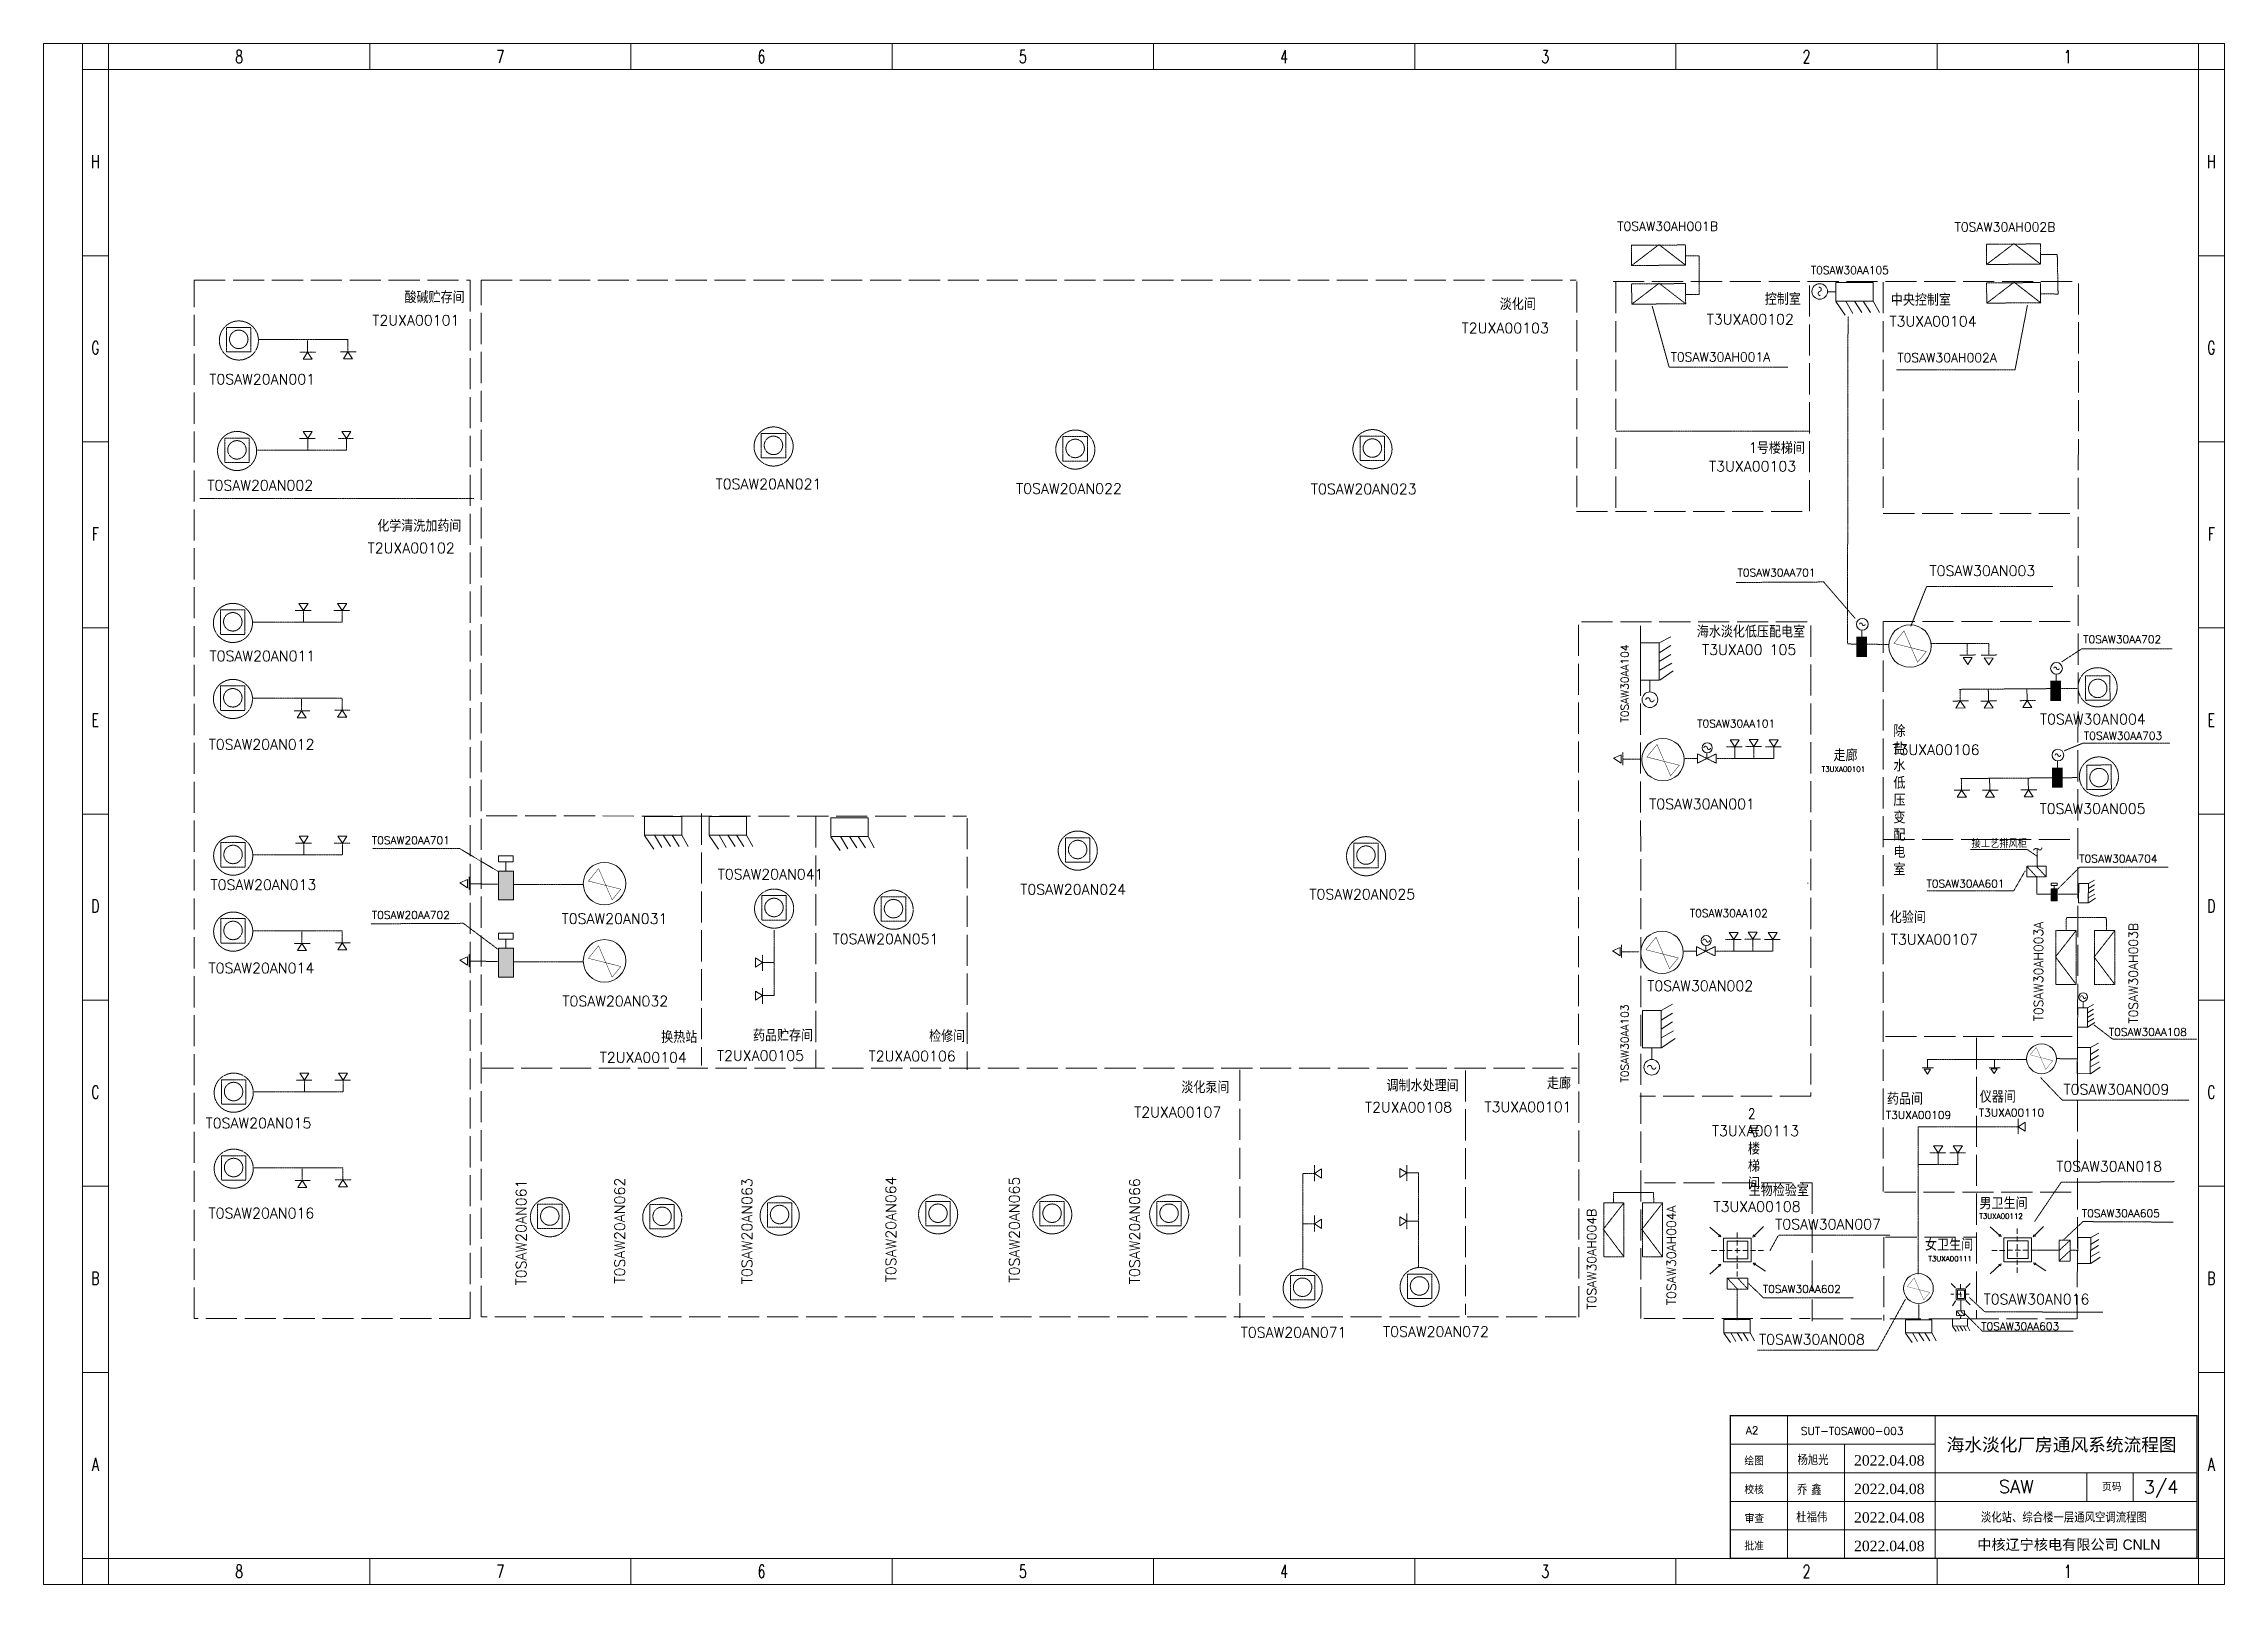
# Model space of a CAD drawing. Header units: millimetres. Extents: x 183980 to 562651, y 222331 to 282504.
# Drawn here: x 386994 to 471094, y 223104 to 282504 of the extents above; entities that cross this region are included whole.
import ezdxf
from ezdxf.enums import TextEntityAlignment as Align

# ---------------------------------------------------------------- set-up
doc = ezdxf.new("R2010")
doc.units = ezdxf.units.MM
for name, pattern in [('ACAD_ISO02W100', [15, 12, -3]), ('AM_ISO08W050x2', [9, 6, -0.75, 1.5, -0.75]), ('破線', [3, 2, -1])]:
    doc.linetypes.add(name, pattern=pattern)
doc.layers.get('0').update_dxf_attribs({"lineweight": 5})
doc.styles.add('-华文新魏', font='STXINWEI.TTF', dxfattribs={"width": 1.5})
doc.styles.add('HZ', font='romanc.shx', dxfattribs={"width": 0.75, "bigfont": 'hzfs.shx'})
doc.styles.add('ROMAND', font='romand')
doc.styles.add('RT', font='times.ttf', dxfattribs={"width": 1.5})
doc.styles.get("Standard").update_dxf_attribs({"font": 'txt8.shx', "bigfont": 'hztxt.shx'})
doc.styles.add('中西文等高字体', font='HZTXT_E.shx', dxfattribs={"width": 0.7, "bigfont": 'HZTXT.shx'})
doc.styles.add('设备编码ROMAND', font='romand.shx', dxfattribs={"width": 0.85, "height": 400})
pattern_1 = [(0, (0, 0), (0, 6.985), [5.08, -1.905]), (90, (0, 0), (-6.985, 4e-16), [5.08, -1.905])]

msp = doc.modelspace()

# ---------------------------------------------------------------- texts
at = {"style": 'HZ', "width": 0.7}
for s, p in [('8', (394531, 281754, 840)), ('7', (404606, 281754, 840)), ('6', (414681, 281754, 840)), ('5', (424756, 281754, 840)), ('4', (434831, 281754, 840)), ('3', (444906, 281754, 840)), ('2', (454981, 281754, 840)), ('1', (465056, 281754, 840)), ('H', (388990, 277705, 840)), ('H', (470590, 277705, 840)), ('G', (388990, 270530, 840)), ('G', (470590, 270530, 840)), ('F', (388990, 263355, 840)), ('F', (470590, 263355, 840)), ('E', (388990, 256180, 840)), ('E', (470590, 256180, 840)), ('D', (388990, 249005, 840)), ('D', (470590, 249005, 840)), ('C', (388990, 241830, 840)), ('C', (470590, 241830, 840)), ('B', (388990, 234655, 840)), ('B', (470590, 234655, 840)), ('A', (388990, 227480, 840)), ('A', (470590, 227480, 840)), ('8', (394531, 223354, 840)), ('7', (404606, 223354, 840)), ('6', (414681, 223354, 840)), ('5', (424756, 223354, 840)), ('4', (434831, 223354, 840)), ('3', (444906, 223354, 840)), ('2', (454981, 223354, 840)), ('1', (465056, 223354, 840))]:
    msp.add_text(s, height=500, dxfattribs=at).set_placement(p, align=Align.CENTER)
at = {"lineweight": 5, "style": 'ROMAND'}
msp.add_text('A2', height=300, dxfattribs=at).set_placement((452883, 229040), align=Align.MIDDLE)
at = {"lineweight": 5}
for s, height, style, p in [('海水淡化厂房通风系统流程图', 500, '-华文新魏', (460384, 228239)), ('绘图', 300, '中西文等高字体', (452584, 227697, 840)), ('校核', 300, '中西文等高字体', (452584, 226587, 840)), ('页码', 300, '中西文等高字体', (466374, 226697, 840)), ('审查', 300, '中西文等高字体', (452594, 225477, 840)), ('淡化站、综合楼一层通风空调流程图', 400, '中西文等高字体', (461704, 225487, 840)), ('批准', 300, '中西文等高字体', (452584, 224417, 840)), ('中核辽宁核电有限公司 CNLN', 400, '-华文新魏', (461564, 224437, 840))]:
    msp.add_text(s, height=height, dxfattribs=dict(at, style=style)).set_placement(p)
at = {"color": 0, "lineweight": 5}
for s, style, p in [('杨旭光', '中西文等高字体', (454632, 227704, 840)), ('2022.04.08', 'RT', (456812, 227684, 840)), ('乔 鑫', '中西文等高字体', (454612, 226554, 840)), ('2022.04.08', 'RT', (456812, 226584, 840)), ('杜福伟', '中西文等高字体', (454582, 225494, 840)), ('2022.04.08', 'RT', (456812, 225484, 840)), ('2022.04.08', 'RT', (456812, 224384, 840))]:
    msp.add_text(s, height=400, dxfattribs=dict(at, style=style)).set_placement(p)
at = {"lineweight": 5}
msp.add_text('3/4', height=500, dxfattribs=at).set_placement((468650, 226820), align=Align.MIDDLE)
at = {"linetype": '破線', "lineweight": 5, "attachment_point": 1}
for s, insert, char_height in [('T0SAW30AH001B', (447680, 275640), 350), ('T0SAW30AH002B', (460690, 275610), 350), ('T0SAW30AH001A', (449740, 270600), 350), ('T0SAW30AH002A', (458480, 270570), 350), ('T0SAW20AN001', (393381, 269766), 400), ('T0SAW20AN002', (393311, 265676), 400), ('T0SAW20AN021', (412910, 265727), 400), ('T0SAW20AN022', (424494, 265549), 400), ('T0SAW20AN023', (435864, 265535), 400), ('T0SAW30AN003', (459720, 262380), 400), ('T0SAW20AN011', (393391, 259096), 400), ('T0SAW30AN004', (463980, 256660), 400), ('T0SAW20AN012', (393361, 255686), 400), ('T0SAW30AA101', (450760, 256440), 300), ('T0SAW30AN001', (448910, 253390), 400), ('T0SAW30AN005', (463970, 253210), 400), ('T0SAW20AA701', (399650, 251940), 300), ('T0SAW20AN041', (412991, 250683), 400), ('T0SAW20AN013', (393431, 250276), 400), ('T0SAW20AN024', (424659, 250097), 400), ('T0SAW20AN025', (435809, 249912), 400), ('T0SAW30AA601', (459610, 250270), 300), ('T0SAW20AA702', (399650, 249060), 300), ('T0SAW20AN031', (406970, 248970), 400), ('T0SAW30AA102', (450480, 249130), 300), ('T0SAW20AN051', (417421, 248187), 400), ('T0SAW20AN014', (393351, 247066), 400), ('T0SAW20AN032', (407000, 245790), 400), ('T0SAW30AN002', (448840, 246380), 400), ('T0SAW30AA108', (466640, 244550), 300), ('T0SAW30AN009', (464890, 242390), 400), ('T0SAW20AN015', (393241, 241086), 400), ('T0SAW30AN018', (464610, 239420), 400), ('T0SAW20AN016', (393351, 237616), 400), ('T0SAW30AN007', (453770, 237190), 400), ('T0SAW30AA605', (465600, 237560), 300), ('T0SAW30AA602', (453290, 234640), 300), ('T0SAW30AN016', (461810, 234300), 400), ('T0SAW20AN071', (433160, 233020), 400), ('T0SAW20AN072', (438650, 233050), 400), ('T0SAW30AA603', (461710, 233200), 300), ('T0SAW30AN008', (453150, 232750), 400)]:
    msp.add_mtext(s, dxfattribs=dict(at, insert=insert, char_height=char_height))
at = {"linetype": '破線', "lineweight": 0, "attachment_point": 1}
for s, insert, char_height in [('T0SAW30AA105', (455140, 273920), 300), ('T2UXA00101', (399670, 272040), 400), ('T2UXA00103', (441680, 271740), 400), ('T3UXA00102', (451130, 272080), 400), ('T3UXA00104', (458180, 272000), 400), ('T3UXA00103', (451220, 266410), 400), ('T2UXA00102', (399490, 263260), 400), ('T0SAW30AA701', (452320, 262260), 300), ('T3UXA00 105', (450950, 259340), 400), ('T0SAW30AA702', (465650, 259690), 300), ('T0SAW30AA703', (465680, 255970), 300), ('T3UXA00106', (458290, 255480), 400), ('T3UXA00101', (455560, 254630), 200), ('T0SAW30AA704', (465500, 251230), 300), ('T3UXA00107', (458230, 248170), 400), ('T2UXA00104', (408440, 243620), 400), ('T2UXA00105', (412960, 243690), 400), ('T2UXA00106', (418810, 243670), 400), ('T2UXA00107', (429050, 241510), 400), ('T2UXA00108', (437950, 241700), 400), ('T3UXA00101', (442560, 241710), 400), ('T3UXA00110', (461630, 241440), 300), ('T3UXA00113', (451330, 240790), 400), ('T3UXA00109', (458040, 241350), 300), ('T3UXA00108', (451390, 237870), 400), ('T3UXA00112', (461640, 237400), 200), ('T3UXA00111', (459680, 235760), 200)]:
    msp.add_mtext(s, dxfattribs=dict(at, insert=insert, char_height=char_height))
at = {"linetype": '破線', "lineweight": 5, "attachment_point": 1, "style": '设备编码ROMAND'}
for s, insert, char_height in [('{\\f宋体|b0|i0|c134|p2;酸碱贮存间}', (400910, 272940), 400), ('{\\f宋体|b0|i0|c134|p2;淡化间}', (443150, 272677), 400), ('{\\f宋体|b0|i0|c134|p2;控制室}', (453370, 272872), 400), ('{\\f宋体|b0|i0|c134|p2;中央控制室}', (458230, 272840), 400), ('1{\\f宋体|b0|i0|c134|p2;号楼梯间}', (452770, 267130), 400), ('{\\f宋体|b0|i0|c134|p2;化学清洗加药间}', (399860, 264130), 400), ('{\\f宋体|b0|i0|c134|p2;海水淡化低压配电室}', (450749, 260050), 400), ('{\\f宋体|b0|i0|c134|p2;走廊}', (456020, 255280), 400), ('{\\f宋体|b0|i0|c134|p2;接工艺排风柜}', (461340, 251830), 300), ('{\\f宋体|b0|i0|c134|p2;化验间}', (458190, 249040), 400), ('{\\f宋体|b0|i0|c134|p2;换热站}', (410810, 244420), 400), ('{\\f宋体|b0|i0|c134|p2;药品贮存间}', (414350, 244482), 400), ('{\\f宋体|b0|i0|c134|p2;检修间}', (421140, 244452), 400), ('{\\f宋体|b0|i0|c134|p2;淡化泵间}', (430870, 242482), 400), ('{\\f宋体|b0|i0|c134|p2;调制水处理间}', (438780, 242550), 400), ('{\\f宋体|b0|i0|c134|p2;走廊}', (444970, 242640), 400), ('{\\f宋体|b0|i0|c134|p2;药品间}', (458080, 242040), 400), ('{\\f宋体|b0|i0|c134|p2;仪器间}', (461660, 242120), 400), ('{\\f宋体|b0|i0|c134|p2;生物检验室}', (452750, 238510), 400), ('{\\f宋体|b0|i0|c134|p2;男卫生间}', (461650, 238010), 400), ('{\\f宋体|b0|i0|c134|p2;女卫生间}', (459550, 236410), 400)]:
    msp.add_mtext(s, dxfattribs=dict(at, insert=insert, char_height=char_height))
at = {"linetype": '破線', "lineweight": 5, "attachment_point": 1, "rotation": 90}
for s, insert, char_height in [('T0SAW30AA104', (447820, 256330), 300), ('T0SAW30AH003A', (463750, 244810), 350), ('T0SAW30AH003B', (467410, 244720), 350), ('T0SAW30AA103', (447820, 242450), 300), ('T0SAW20AN061', (405210, 234630), 400), ('T0SAW20AN062', (409010, 234700), 400), ('T0SAW20AN063', (413920, 234680), 400), ('T0SAW20AN064', (419470, 234750), 400), ('T0SAW20AN065', (424230, 234740), 400), ('T0SAW20AN066', (428870, 234680), 400), ('T0SAW30AH004B', (446520, 233700), 350), ('T0SAW30AH004A', (449590, 233870), 350)]:
    msp.add_mtext(s, dxfattribs=dict(at, insert=insert, char_height=char_height))
at = {"linetype": '破線', "lineweight": 5, "char_height": 400, "attachment_point": 1, "style": '设备编码ROMAND'}
for s, insert, width in [('{\\f宋体|b0|i0|c134|p2;除盐水低压变配电室}', (458330, 256220), 30), ('2{\\f宋体|b0|i0|c134|p2;号楼梯间}', (452720, 241450), 40)]:
    msp.add_mtext(s, dxfattribs=dict(at, insert=insert, width=width))
at = {"lineweight": 5, "insert": (454764, 229164, 840), "char_height": 300, "attachment_point": 1, "style": 'ROMAND'}
msp.add_mtext('SUT-T0SAW00-003', dxfattribs=at)
at = {"lineweight": 5, "insert": (462402, 227124, 840), "char_height": 500, "attachment_point": 1}
msp.add_mtext('SAW', dxfattribs=at)

# ---------------------------------------------------------------- hatches: boundary and pattern name
at = {"linetype": '破線', "lineweight": 5}
h = msp.add_hatch(dxfattribs=at)
h.set_pattern_fill('ANGLE', color=256, scale=0.7, style=0)
h.set_pattern_definition([(0, (173725.622, 84212.989), (0, 4.8895), [3.556, -1.3335]), (90, (173725.622, 84212.989), (-4.8895, 3e-16), [3.556, -1.3335])])
h.paths.add_polyline_path([(456897, 258863), (457309, 258863), (457309, 259637), (457086, 259637), (456897, 259637), (456897, 259283)])
h = msp.add_hatch(dxfattribs=at)
h.set_pattern_fill('ANGLE', color=256, scale=0.7, style=0)
h.set_pattern_definition([(0, (181215.4506, 82516), (0, 4.8895), [3.556, -1.3335]), (90, (181215.4506, 82516), (-4.8895, 3e-16), [3.556, -1.3335])])
h.paths.add_polyline_path([(464387, 257166), (464799, 257166), (464799, 257940), (464575, 257940), (464387, 257940), (464387, 257586)])
h = msp.add_hatch(dxfattribs=at)
h.set_pattern_fill('ANGLE', color=256, scale=0.7, style=0)
h.set_pattern_definition([(0, (181268.4506, 79170), (0, 4.8895), [3.556, -1.3335]), (90, (181268.4506, 79170), (-4.8895, 3e-16), [3.556, -1.3335])])
h.paths.add_polyline_path([(464440, 253820), (464852, 253820), (464852, 254594), (464628, 254594), (464440, 254594), (464440, 254240)])
h = msp.add_hatch(dxfattribs=at)
h.set_pattern_fill('ANGLE', color=256, style=0)
h.set_pattern_definition(pattern_1)
h.paths.add_polyline_path([(404531, 249500), (404531, 250606), (405119, 250606), (405119, 249500)])
h = msp.add_hatch(dxfattribs=at)
h.set_pattern_fill('ANGLE', color=256, style=0)
h.set_pattern_definition(pattern_1)
h.paths.add_polyline_path([(464418, 249916), (464418, 249462), (464642, 249462), (464642, 249916)])
h = msp.add_hatch(dxfattribs=at)
h.set_pattern_fill('ANGLE', color=256, style=0)
h.set_pattern_definition(pattern_1)
h.paths.add_polyline_path([(404531, 246520), (404531, 247626), (405119, 247626), (405119, 246520)])

# ---------------------------------------------------------------- linework, layer by layer
for p, q in [((386994, 282504, 840), (471094, 282504, 840)), ((386994, 223104, 840), (386994, 282504, 840)), ((388494, 223104, 840), (388494, 282504, 840)), ((389494, 281504, 840), (389494, 282504, 840)), ((399569, 282504, 840), (399569, 281504, 840)), ((409644, 282504, 840), (409644, 281504, 840)), ((419719, 282504, 840), (419719, 281504, 840)), ((429794, 282504, 840), (429794, 281504, 840)), ((439869, 282504, 840), (439869, 281504, 840)), ((449944, 282504, 840), (449944, 281504, 840)), ((460019, 282504, 840), (460019, 281504, 840)), ((470094, 281504, 840), (470094, 282504, 840)), ((471094, 282504, 840), (471094, 223104, 840)), ((389494, 281504, 840), (388494, 281504, 840)), ((389494, 281504, 840), (470094, 281504, 840)), ((389494, 224104, 840), (389494, 281504, 840)), ((470094, 281504, 840), (471094, 281504, 840)), ((470094, 281504, 840), (470094, 224104, 840)), ((388494, 274329, 840), (389494, 274329, 840)), ((470094, 274329, 840), (471094, 274329, 840)), ((388494, 267154, 840), (389494, 267154, 840)), ((470094, 267154, 840), (471094, 267154, 840)), ((388494, 259979, 840), (389494, 259979, 840)), ((470094, 259979, 840), (471094, 259979, 840)), ((388494, 252804, 840), (389494, 252804, 840)), ((470094, 252804, 840), (471094, 252804, 840)), ((388494, 245629, 840), (389494, 245629, 840)), ((470094, 245629, 840), (471094, 245629, 840)), ((388494, 238454, 840), (389494, 238454, 840)), ((470094, 238454, 840), (471094, 238454, 840)), ((388494, 231279, 840), (389494, 231279, 840)), ((388494, 231279, 840), (389494, 231279, 840)), ((470094, 231279, 840), (471094, 231279, 840)), ((389494, 224104, 840), (388494, 224104, 840)), ((389494, 224104, 840), (389494, 223104, 840)), ((470094, 224104, 840), (389494, 224104, 840)), ((399569, 224104, 840), (399569, 223104, 840)), ((409644, 224104, 840), (409644, 223104, 840)), ((419719, 224104, 840), (419719, 223104, 840)), ((429794, 224104, 840), (429794, 223104, 840)), ((439869, 224104, 840), (439869, 223104, 840)), ((449944, 224104, 840), (449944, 223104, 840)), ((449944, 224104, 840), (449944, 223104, 840)), ((460019, 224104, 840), (460019, 223104, 840)), ((470094, 224104, 840), (471094, 224104, 840)), ((470094, 224104, 840), (470094, 223104, 840)), ((471094, 223104, 840), (386994, 223104, 840))]:
    msp.add_line(p, q)
for p, q in [((449290, 274757), (448235, 273950)), ((450315, 273964), (449290, 274757)), ((449290, 274757), (449290, 274757)), ((450320, 274330), (450840, 274320)), ((450840, 274320), (450840, 272830)), ((462980, 274797), (461925, 273990)), ((464005, 274004), (462980, 274797)), ((462980, 274797), (462980, 274797)), ((464020, 274380), (464650, 274380)), ((464650, 274380), (464680, 272850)), ((449294, 273267), (448239, 272460)), ((450319, 272474), (449294, 273267)), ((449294, 273267), (449294, 273267)), ((450840, 272830), (450320, 272830)), ((462984, 273307), (461929, 272500)), ((464009, 272514), (462984, 273307)), ((462984, 273307), (462984, 273307)), ((464680, 272850), (464020, 272860)), ((449030, 272380), (449680, 270030)), ((456580, 271990), (456560, 259390)), ((463500, 272420), (463020, 269930)), ((395311, 271096), (398741, 271096)), ((397171, 271056), (397171, 270606)), ((398731, 271076), (398731, 270626)), ((397491, 270606), (396881, 270606)), ((399051, 270626), (398441, 270626)), ((449680, 270030), (454260, 270030)), ((463020, 269930), (458450, 269930)), ((447620, 267570), (455120, 267570)), ((395241, 266836), (398671, 266836)), ((396861, 267286), (397471, 267286)), ((397181, 266836), (397181, 267286)), ((398351, 267286), (398961, 267286)), ((398671, 266836), (398671, 267286)), ((393020, 264970), (403580, 264970)), ((455640, 261750), (452270, 261730)), ((456850, 260350), (455640, 261750)), ((459000, 260040), (459610, 261580)), ((459610, 261580), (464480, 261580)), ((395081, 260206), (398511, 260206)), ((396701, 260656), (397311, 260656)), ((397021, 260206), (397021, 260656)), ((398191, 260656), (398801, 260656)), ((398511, 260206), (398511, 260656)), ((456560, 259360), (458150, 259340)), ((459770, 259380), (462010, 259380)), ((461175, 259382), (461180, 258932)), ((462005, 259382), (462010, 258932)), ((464820, 258670), (465590, 259170)), ((465590, 259170), (469080, 259170)), ((461500, 258935), (460890, 258929)), ((462330, 258935), (461720, 258929)), ((465420, 257646), (460870, 257610)), ((460905, 257612), (460910, 257162)), ((461990, 257610), (461995, 257160)), ((463480, 257626), (463485, 257176)), ((395081, 257276), (398511, 257276)), ((397261, 256786), (396651, 256786)), ((396941, 257236), (396941, 256786)), ((398821, 256806), (398211, 256806)), ((398501, 257256), (398501, 256806)), ((461230, 257165), (460620, 257159)), ((462315, 257164), (461705, 257157)), ((463805, 257179), (463195, 257173)), ((448560, 254920), (447894, 254920)), ((447900, 255190), (447900, 254690)), ((450284, 254940), (450774, 254940)), ((450774, 255123), (450774, 254763)), ((451494, 255123), (450774, 254763)), ((451494, 254763), (450774, 255123)), ((451494, 255123), (451494, 254763)), ((451494, 254940), (453710, 254940)), ((451890, 255390), (452500, 255390)), ((452210, 254940), (452210, 255390)), ((452630, 255410), (453240, 255410)), ((452950, 254960), (452950, 255410)), ((453394, 255390), (454004, 255390)), ((453714, 254940), (453714, 255390)), ((464910, 255240), (465650, 255540)), ((465650, 255540), (468990, 255540)), ((465470, 254207), (460920, 254171)), ((460955, 254173), (460960, 253723)), ((462040, 254172), (462045, 253722)), ((463530, 254187), (463535, 253737)), ((461280, 253726), (460670, 253720)), ((462365, 253725), (461755, 253719)), ((463855, 253740), (463245, 253734)), ((396711, 251686), (397321, 251686)), ((397031, 251236), (397031, 251686)), ((398201, 251686), (398811, 251686)), ((398521, 251236), (398521, 251686)), ((403040, 251470), (399680, 251470)), ((404540, 250580), (403040, 251470)), ((463880, 250790), (463880, 251470)), ((395091, 251236), (398521, 251236)), ((463500, 251430), (461300, 251430)), ((463473, 250787), (463845, 250386)), ((463880, 251170), (463500, 251430)), ((463845, 250787), (464218, 250386)), ((464670, 249910), (465520, 250760)), ((465520, 250760), (468930, 250760)), ((403400, 250380), (403400, 249880)), ((404540, 250100), (403406, 250110)), ((405130, 250090), (407820, 250080)), ((455020, 250140), (455040, 250140)), ((462970, 249840), (459620, 249840)), ((463410, 250610), (462970, 249840)), ((463860, 249710), (463860, 250360)), ((464420, 249720), (463860, 249710)), ((465440, 249720), (464680, 249720)), ((395091, 248306), (398521, 248306)), ((396951, 248266), (396951, 247816)), ((398511, 248286), (398511, 247836)), ((403180, 248590), (399620, 248570)), ((404500, 247600), (403180, 248590)), ((415171, 248323), (415171, 245803)), ((465380, 248316), (464580, 247296)), ((464990, 248310), (465000, 248810)), ((465000, 248810), (466540, 248810)), ((466870, 248310), (466070, 247290)), ((466540, 248810), (466550, 248300)), ((397271, 247816), (396661, 247816)), ((398831, 247836), (398221, 247836)), ((403400, 247400), (403400, 246900)), ((414711, 246763), (414711, 247373)), ((447850, 247760), (447850, 247260)), ((448521, 247490), (447856, 247490)), ((450246, 247510), (450735, 247510)), ((450735, 247693), (450735, 247333)), ((451455, 247693), (450735, 247333)), ((451455, 247333), (450735, 247693)), ((451455, 247693), (451455, 247333)), ((451455, 247510), (453671, 247510)), ((451851, 247960), (452461, 247960)), ((452171, 247510), (452171, 247960)), ((452591, 247980), (453201, 247980)), ((452911, 247530), (452911, 247980)), ((453356, 247960), (453966, 247960)), ((453676, 247510), (453676, 247960)), ((464580, 247296), (464580, 247296)), ((464580, 247296), (465380, 246236)), ((466070, 247290), (466070, 247290)), ((466070, 247290), (466870, 246230)), ((404540, 247120), (403406, 247130)), ((405130, 247110), (407810, 247110)), ((415161, 247083), (414711, 247083)), ((414711, 245483), (414711, 246093)), ((415161, 245803), (414711, 245803)), ((465652, 245574), (465652, 245361)), ((466070, 244670), (466780, 244130)), ((466780, 244130), (470040, 244130)), ((463455, 243339), (459637, 243339)), ((459644, 243339), (459644, 243024)), ((462224, 243339), (462224, 243024)), ((464624, 243374), (465430, 243360)), ((396731, 242546), (397341, 242546)), ((397051, 242096), (397051, 242546)), ((398221, 242546), (398831, 242546)), ((398541, 242096), (398541, 242546)), ((459870, 243020), (459441, 243024)), ((462448, 243024), (462021, 243024)), ((464010, 242640), (464010, 242640)), ((464010, 242640), (464840, 241770)), ((395111, 242096), (398541, 242096)), ((464840, 241770), (469730, 241770)), ((459280, 235070), (459280, 240750)), ((459280, 240750), (463150, 240750)), ((463140, 241070), (463140, 240460)), ((459740, 239740), (460350, 239740)), ((460060, 239290), (460060, 239740)), ((460500, 239740), (461110, 239740)), ((460820, 239290), (460820, 239740)), ((395111, 239166), (398541, 239166)), ((396971, 239126), (396971, 238676)), ((398531, 239146), (398531, 238696)), ((435550, 235270), (435550, 238950)), ((435560, 238940), (436010, 238940)), ((436010, 239260), (436010, 238650)), ((439560, 238650), (439560, 239260)), ((440010, 238970), (439560, 238970)), ((440020, 235319), (440020, 238980)), ((459280, 239290), (460840, 239290)), ((397291, 238676), (396681, 238676)), ((398851, 238696), (398241, 238696)), ((447540, 237800), (447540, 238210)), ((447540, 238210), (449080, 238210)), ((449080, 238210), (449090, 237800)), ((463780, 237100), (464800, 238610)), ((464800, 238610), (469160, 238630)), ((436010, 237320), (436010, 236710)), ((439560, 236790), (439560, 237400)), ((447940, 237816), (447140, 236796)), ((449430, 237810), (448630, 236790)), ((435560, 237000), (436010, 237000)), ((440010, 237110), (439560, 237110)), ((447140, 236796), (447140, 236796)), ((447140, 236796), (447940, 235736)), ((448630, 236790), (448630, 236790)), ((448630, 236790), (449430, 235730)), ((453570, 235970), (453900, 236570)), ((453900, 236570), (458200, 236570)), ((464716, 235970), (465144, 236369)), ((464900, 236400), (465640, 237090)), ((465640, 237090), (469120, 237070)), ((463680, 235990), (464692, 235990)), ((464716, 235571), (465144, 235970)), ((465160, 235990), (465450, 235980)), ((451921, 234914), (452320, 234486)), ((452320, 234914), (452719, 234486)), ((452750, 234700), (453320, 234150)), ((452300, 233289), (452300, 234486)), ((453320, 234150), (456790, 234150)), ((458790, 234090), (457710, 232130)), ((459310, 233900), (459310, 233330)), ((460926, 234062), (460926, 233657)), ((461260, 234160), (461860, 233610)), ((460758, 233648), (460918, 233476)), ((460918, 233648), (461078, 233476)), ((460926, 233470), (460922, 233354)), ((461080, 233550), (461760, 232860)), ((461860, 233610), (466410, 233600)), ((457710, 232130), (453090, 232130)), ((461760, 232860), (465260, 232860)), ((463420, 232860), (463420, 232860))]:
    msp.add_line(p, q, dxfattribs=at)
at = {"linetype": 'ACAD_ISO02W100', "lineweight": 5, "ltscale": 100}
for p, q in [((446120, 273340), (446120, 264510)), ((447520, 273340), (465450, 273330)), ((447630, 273310), (447630, 264480)), ((455100, 264480), (455100, 273270)), ((457940, 273310), (457940, 264390)), ((465470, 273260), (465420, 233340)), ((446110, 264470), (455110, 264470)), ((457940, 264390), (465440, 264390)), ((446200, 233400), (446180, 260380)), ((446300, 260210), (455060, 260210)), ((448580, 260060), (448590, 233320)), ((455150, 260070), (455150, 241920)), ((457930, 260220), (457940, 238250)), ((457950, 260220), (465450, 260220)), ((404060, 252730), (422590, 252720)), ((412360, 252820), (412360, 243110)), ((416780, 252710), (416780, 243000)), ((422610, 252650), (422610, 242940)), ((457940, 251820), (465440, 251820)), ((458020, 244220), (465430, 244220)), ((461530, 244170), (461530, 233350)), ((403910, 243010), (446140, 243010)), ((433120, 242940), (433120, 233380)), ((441830, 242920), (441830, 233500)), ((455150, 241920), (448550, 241920)), ((448730, 238590), (455200, 238590)), ((455200, 238590), (455200, 233250)), ((457990, 238230), (465400, 238230)), ((457960, 236490), (457960, 233280)), ((458030, 236490), (461530, 236490)), ((448710, 233350), (455120, 233350)), ((455190, 233340), (465420, 233340))]:
    msp.add_line(p, q, dxfattribs=at)
at = {"linetype": 'Continuous', "lineweight": 5}
for p, q in [((456120, 272940), (455790, 272940)), ((456110, 272561), (456470, 272041)), ((456490, 272580), (456770, 272100)), ((456830, 272580), (457110, 272140)), ((457170, 272580), (457450, 272140)), ((457550, 272580), (457790, 272140)), ((457111, 259637), (457111, 259892)), ((449301, 259400), (449741, 259640)), ((449301, 259020), (449741, 259300)), ((449301, 258680), (449741, 258960)), ((449301, 258340), (449781, 258620)), ((449320, 257960), (449840, 258320)), ((464601, 257940), (464601, 258195)), ((448941, 257970), (448941, 257509)), ((464654, 254594), (464654, 254849)), ((410170, 251971), (410530, 251451)), ((410550, 251990), (410830, 251510)), ((410890, 251990), (411170, 251550)), ((411230, 251990), (411510, 251550)), ((411610, 251990), (411850, 251550)), ((412660, 251970), (413020, 251450)), ((413040, 251989), (413320, 251509)), ((413380, 251989), (413660, 251549)), ((413720, 251989), (414000, 251549)), ((414100, 251989), (414340, 251549)), ((417350, 251920), (417710, 251400)), ((417730, 251939), (418010, 251459)), ((418070, 251939), (418350, 251499)), ((418410, 251939), (418690, 251499)), ((418790, 251939), (419030, 251499)), ((465846, 249751), (466076, 249894)), ((465848, 249928), (466079, 250071)), ((465850, 250126), (466081, 250248)), ((465844, 249575), (466095, 249717)), ((465851, 249377), (466124, 249561)), ((449370, 245231), (449810, 245471)), ((449370, 244851), (449810, 245131)), ((449370, 244511), (449810, 244791)), ((465812, 244783), (466063, 244925)), ((465814, 244959), (466044, 245102)), ((465816, 245136), (466047, 245279)), ((465818, 245334), (466049, 245456)), ((465819, 244585), (466092, 244769)), ((449370, 244171), (449850, 244451)), ((449389, 243791), (449909, 244151)), ((465935, 243801), (466245, 243965)), ((449010, 243801), (449010, 243340)), ((465926, 243059), (466265, 243251)), ((465929, 243297), (466239, 243489)), ((465932, 243535), (466242, 243727)), ((465936, 242793), (466303, 243041)), ((451250, 236880), (451618, 236549)), ((451590, 236517), (451646, 236580)), ((451670, 236502), (451590, 236517)), ((451646, 236580), (451646, 236580)), ((451646, 236580), (451670, 236502)), ((452914, 236495), (452934, 236575)), ((452994, 236515), (452914, 236495)), ((452934, 236575), (452994, 236515)), ((453314, 236895), (452964, 236545)), ((452994, 236515), (452994, 236515)), ((462060, 236890), (462428, 236559)), ((462400, 236527), (462456, 236590)), ((462480, 236512), (462400, 236527)), ((462456, 236590), (462456, 236590)), ((462456, 236590), (462480, 236512)), ((463724, 236505), (463744, 236585)), ((463804, 236525), (463724, 236505)), ((463744, 236585), (463804, 236525)), ((464124, 236905), (463774, 236555)), ((463804, 236525), (463804, 236525)), ((465937, 236211), (466247, 236403)), ((465940, 236477), (466250, 236641)), ((452962, 235411), (452925, 235485)), ((452925, 235485), (453008, 235483)), ((453008, 235483), (452962, 235411)), ((463772, 235421), (463735, 235495)), ((463735, 235495), (463818, 235493)), ((463818, 235493), (463772, 235421)), ((465931, 235735), (466270, 235927)), ((465934, 235973), (466244, 236165)), ((465941, 235469), (466308, 235717)), ((451250, 235068), (451617, 235401)), ((451589, 235432), (451670, 235448)), ((451646, 235369), (451589, 235432)), ((451589, 235432), (451589, 235432)), ((451670, 235448), (451646, 235369)), ((452962, 235411), (452962, 235411)), ((453403, 235182), (452985, 235447)), ((460561, 234710), (460694, 234563)), ((461286, 234710), (461154, 234563)), ((462060, 235078), (462427, 235411)), ((462399, 235442), (462480, 235458)), ((462456, 235379), (462399, 235442)), ((462399, 235442), (462399, 235442)), ((462480, 235458), (462456, 235379)), ((463772, 235421), (463772, 235421)), ((464213, 235192), (463795, 235457)), ((460607, 233849), (460713, 234016)), ((460682, 234552), (460707, 234574)), ((460713, 234542), (460682, 234552)), ((460698, 234025), (460728, 234040)), ((460727, 234007), (460698, 234025)), ((460698, 234025), (460698, 234025)), ((460707, 234574), (460707, 234574)), ((460707, 234574), (460713, 234542)), ((460728, 234040), (460727, 234007)), ((461140, 234012), (461132, 234044)), ((461132, 234044), (461164, 234036)), ((461135, 234542), (461141, 234574)), ((461166, 234551), (461135, 234542)), ((461164, 234036), (461140, 234012)), ((461140, 234012), (461140, 234012)), ((461141, 234574), (461166, 234551)), ((461292, 233884), (461152, 234024)), ((461166, 234551), (461166, 234551)), ((460606, 233059), (460747, 232849)), ((460758, 233064), (460868, 232871)), ((460894, 233063), (461004, 232885)), ((461030, 233061), (461140, 232884)), ((461182, 233059), (461276, 232882)), ((451795, 232794), (452047, 232430)), ((452061, 232807), (452257, 232471)), ((452299, 232807), (452495, 232499)), ((452537, 232807), (452733, 232499)), ((452803, 232807), (452971, 232499)), ((458800, 232787), (459052, 232423)), ((459066, 232800), (459262, 232464)), ((459304, 232800), (459500, 232492)), ((459542, 232800), (459738, 232492)), ((459808, 232800), (459976, 232492))]:
    msp.add_line(p, q, dxfattribs=at)
at = {"lineweight": 5}
for p, q in [((397001, 270336), (397171, 270606)), ((397351, 270336), (397001, 270336)), ((397171, 270606), (397351, 270336)), ((398561, 270356), (398731, 270626)), ((398911, 270356), (398561, 270356)), ((398731, 270626), (398911, 270356)), ((397001, 267556), (397351, 267556)), ((397181, 267286), (397001, 267556)), ((397351, 267556), (397181, 267286)), ((398491, 267556), (398841, 267556)), ((398671, 267286), (398491, 267556)), ((398841, 267556), (398671, 267286)), ((396841, 260926), (397191, 260926)), ((397021, 260656), (396841, 260926)), ((397191, 260926), (397021, 260656)), ((398331, 260926), (398681, 260926)), ((398511, 260656), (398331, 260926)), ((398681, 260926), (398511, 260656)), ((461018, 258837), (461368, 258833)), ((461195, 258565), (461018, 258837)), ((461368, 258833), (461195, 258565)), ((461830, 258822), (462180, 258818)), ((462007, 258550), (461830, 258822)), ((462180, 258818), (462007, 258550)), ((396771, 256516), (396941, 256786)), ((397121, 256516), (396771, 256516)), ((396941, 256786), (397121, 256516)), ((398331, 256536), (398501, 256806)), ((398681, 256536), (398331, 256536)), ((398501, 256806), (398681, 256536)), ((460743, 256890), (460910, 257162)), ((461093, 256894), (460743, 256890)), ((460910, 257162), (461093, 256894)), ((461828, 256889), (461995, 257160)), ((462178, 256892), (461828, 256889)), ((461995, 257160), (462178, 256892)), ((463318, 256904), (463485, 257176)), ((463668, 256908), (463318, 256904)), ((463485, 257176), (463668, 256908)), ((452770, 255680), (453120, 255680)), ((452950, 255410), (452770, 255680)), ((453120, 255680), (452950, 255410)), ((447539, 254959), (447830, 255090)), ((447830, 254765), (447539, 254959)), ((447830, 255090), (447830, 254765)), ((452030, 255660), (452380, 255660)), ((452210, 255390), (452030, 255660)), ((452380, 255660), (452210, 255390)), ((453534, 255660), (453884, 255660)), ((453714, 255390), (453534, 255660)), ((453884, 255660), (453714, 255390)), ((460793, 253451), (460960, 253723)), ((461143, 253455), (460793, 253451)), ((460960, 253723), (461143, 253455)), ((461878, 253450), (462045, 253722)), ((462228, 253454), (461878, 253450)), ((462045, 253722), (462228, 253454)), ((463368, 253465), (463535, 253737)), ((463718, 253469), (463368, 253465)), ((463535, 253737), (463718, 253469)), ((396851, 251956), (397201, 251956)), ((397031, 251686), (396851, 251956)), ((397201, 251956), (397031, 251686)), ((398341, 251956), (398691, 251956)), ((398521, 251686), (398341, 251956)), ((398691, 251956), (398521, 251686)), ((403050, 250149), (403341, 250280)), ((403341, 249955), (403050, 250149)), ((403341, 250280), (403341, 249955)), ((451991, 248230), (452341, 248230)), ((452171, 247960), (451991, 248230)), ((452341, 248230), (452171, 247960)), ((452731, 248250), (453081, 248250)), ((452911, 247980), (452731, 248250)), ((453081, 248250), (452911, 247980)), ((453496, 248230), (453846, 248230)), ((453676, 247960), (453496, 248230)), ((453846, 248230), (453676, 247960)), ((396781, 247546), (396951, 247816)), ((397131, 247546), (396781, 247546)), ((396951, 247816), (397131, 247546)), ((398341, 247566), (398511, 247836)), ((398691, 247566), (398341, 247566)), ((398511, 247836), (398691, 247566)), ((403050, 247169), (403341, 247300)), ((403341, 247300), (403341, 246975)), ((447500, 247529), (447791, 247660)), ((447791, 247335), (447500, 247529)), ((447791, 247660), (447791, 247335)), ((403341, 246975), (403050, 247169)), ((414441, 246903), (414441, 247253)), ((414441, 247253), (414711, 247083)), ((414711, 247083), (414441, 246903)), ((414441, 245623), (414441, 245973)), ((414441, 245973), (414711, 245803)), ((414711, 245803), (414441, 245623)), ((396871, 242816), (397221, 242816)), ((397051, 242546), (396871, 242816)), ((397221, 242816), (397051, 242546)), ((398361, 242816), (398711, 242816)), ((398541, 242546), (398361, 242816)), ((398711, 242816), (398541, 242546)), ((459520, 242969), (459765, 242969)), ((459646, 242780), (459520, 242969)), ((459765, 242969), (459646, 242780)), ((462090, 242985), (462335, 242985)), ((462216, 242796), (462090, 242985)), ((462335, 242985), (462216, 242796)), ((463140, 240750), (463410, 240930)), ((463410, 240580), (463140, 240750)), ((463410, 240930), (463410, 240580)), ((459880, 240010), (460230, 240010)), ((460060, 239740), (459880, 240010)), ((460230, 240010), (460060, 239740)), ((460640, 240010), (460990, 240010)), ((460820, 239740), (460640, 240010)), ((460990, 240010), (460820, 239740)), ((436010, 238940), (436280, 239120)), ((436280, 238770), (436010, 238940)), ((436280, 239120), (436280, 238770)), ((439290, 238790), (439290, 239140)), ((439290, 239140), (439560, 238970)), ((439560, 238970), (439290, 238790)), ((396801, 238406), (396971, 238676)), ((397151, 238406), (396801, 238406)), ((396971, 238676), (397151, 238406)), ((398361, 238426), (398531, 238696)), ((398711, 238426), (398361, 238426)), ((398531, 238696), (398711, 238426)), ((436010, 237000), (436280, 237180)), ((436280, 237180), (436280, 236830)), ((439290, 236930), (439290, 237280)), ((439290, 237280), (439560, 237110)), ((436280, 236830), (436010, 237000)), ((439560, 237110), (439290, 236930)), ((452042, 229604, 840), (452042, 224104, 840)), ((454242, 229604, 840), (454242, 224104, 840)), ((459944, 229604, 840), (459944, 224104, 840)), ((459944, 228504, 840), (452042, 228504, 840)), ((456442, 228504, 840), (456442, 224104, 840)), ((470009, 227404, 840), (452042, 227404, 840)), ((465794, 227404, 840), (465790, 226300, 840)), ((467574, 227404, 840), (467574, 226304, 840)), ((470009, 226304, 840), (452042, 226304, 840)), ((470009, 225204, 840), (452042, 225204, 840)), ((470094, 224104, 840), (452094, 224104, 840))]:
    msp.add_line(p, q, dxfattribs=at)
at = {"color": 0, "linetype": 'Continuous', "lineweight": 5}
for p, q in [((451134, 254943), (451134, 255161)), ((404820, 250606), (404820, 250950)), ((464530, 249916), (464530, 250046)), ((404825, 247626), (404825, 247970)), ((451095, 247513), (451095, 247731))]:
    msp.add_line(p, q, dxfattribs=at)
at = {"linetype": '破線', "lineweight": 5, "ltscale": 100}
for p, q in [((452300, 236670), (452300, 234914)), ((463097, 236820), (463107, 235040)), ((451317, 235970), (453317, 235980)), ((462127, 235980), (464127, 235990)), ((460922, 234683), (460926, 233883)), ((461258, 234295), (460546, 234291))]:
    msp.add_line(p, q, dxfattribs=at)
at = {"linetype": '破線', "lineweight": 5}
for points in [[(450310, 274743), (450315, 273964), (448235, 273950), (448230, 274730)], [(464000, 274783), (464005, 274004), (461925, 273990), (461920, 274770)], [(450314, 273253), (450319, 272474), (448239, 272460), (448234, 273240)], [(464004, 273293), (464009, 272514), (461929, 272500), (461924, 273280)], [(394050, 271559), (394991, 271559), (394991, 270618), (394050, 270618)], [(414670, 267471), (415611, 267471), (415611, 266530), (414670, 266530)], [(393980, 267299), (394921, 267299), (394921, 266358), (393980, 266358)], [(426305, 267353), (427246, 267353), (427246, 266413), (426305, 266413)], [(437765, 267369), (438706, 267369), (438706, 266428), (437765, 266428)], [(393820, 260670), (394760, 260670), (394760, 259729), (393820, 259729)], [(393820, 257740), (394760, 257740), (394760, 256799), (393820, 256799)], [(466686, 257195), (465745, 257186), (465735, 258126), (466676, 258136)], [(466736, 253757), (465795, 253747), (465785, 254688), (466726, 254697)], [(393830, 251700), (394770, 251700), (394770, 250759), (393830, 250759)], [(426400, 251891), (427340, 251891), (427340, 250950), (426400, 250950)], [(437519, 251676), (438460, 251676), (438460, 250735), (437519, 250735)], [(463473, 250787), (464218, 250787), (464218, 250386), (463473, 250386)], [(414690, 249656), (415630, 249656), (415630, 248715), (414690, 248715)], [(419300, 249611), (420241, 249611), (420241, 248670), (419300, 248670)], [(393830, 248770), (394770, 248770), (394770, 247829), (393830, 247829)], [(464600, 248316), (465380, 248316), (465380, 246236), (464600, 246236)], [(466090, 248310), (466870, 248310), (466870, 246230), (466090, 246230)], [(393850, 242560), (394790, 242560), (394790, 241619), (393850, 241619)], [(393850, 239630), (394790, 239630), (394790, 238689), (393850, 238689)], [(406045, 237759), (406986, 237759), (406986, 236818), (406045, 236818)], [(410375, 237749), (411316, 237749), (411316, 236808), (410375, 236808)], [(414905, 237819), (415846, 237819), (415846, 236878), (414905, 236878)], [(421015, 237869), (421956, 237869), (421956, 236928), (421015, 236928)], [(425415, 237869), (426356, 237869), (426356, 236928), (425415, 236928)], [(429925, 237869), (430866, 237869), (430866, 236928), (429925, 236928)], [(447160, 237816), (447940, 237816), (447940, 235736), (447160, 235736)], [(448650, 237810), (449430, 237810), (449430, 235730), (448650, 235730)], [(464716, 235571), (464716, 236369), (465144, 236369), (465144, 235571)], [(435075, 235015), (436016, 235015), (436016, 234074), (435075, 234074)], [(439585, 235065), (440526, 235065), (440526, 234124), (439585, 234124)], [(451921, 234914), (452719, 234914), (452719, 234486), (451921, 234486)], [(460758, 233648), (461078, 233648), (461078, 233476), (460758, 233476)]]:
    msp.add_lwpolyline(points, close=True, dxfattribs=at)
at = {"linetype": 'ACAD_ISO02W100', "lineweight": 5, "ltscale": 100}
msp.add_lwpolyline([(392800, 273380), (403450, 273380), (403450, 233350), (392800, 233350)], close=True, dxfattribs=at)
msp.add_lwpolyline([(446095, 233420), (403865, 233420), (403865, 273390), (446095, 273390)], dxfattribs=at)
at = {"linetype": 'Continuous', "lineweight": 5}
for points in [[(456110, 272580), (456110, 273300), (457550, 273300), (457550, 272580)], [(449301, 257960), (448581, 257960), (448581, 259400), (449301, 259400)], [(410170, 251990), (410170, 252710), (411610, 252710), (411610, 251990)], [(412660, 251989), (412660, 252709), (414100, 252709), (414100, 251989)], [(417350, 251939), (417350, 252659), (418790, 252659), (418790, 251939)], [(405119, 249500), (404531, 249500), (404531, 250606), (405119, 250606)], [(464418, 249916), (464642, 249916), (464642, 249462), (464418, 249462)], [(465841, 249377), (465467, 249382), (465476, 250130), (465850, 250126)], [(405119, 246520), (404531, 246520), (404531, 247626), (405119, 247626)], [(449370, 243791), (448650, 243791), (448650, 245231), (449370, 245231)], [(465809, 244585), (465435, 244590), (465444, 245338), (465818, 245334)], [(465923, 242793), (465419, 242799), (465431, 243807), (465935, 243801)], [(465928, 235469), (465424, 235475), (465436, 236483), (465940, 236477)], [(451795, 232807), (451795, 233311), (452803, 233311), (452803, 232807)], [(458800, 232800), (458800, 233304), (459808, 233304), (459808, 232800)], [(460606, 233066), (460610, 233354), (461186, 233347), (461182, 233059)]]:
    msp.add_lwpolyline(points, close=True, dxfattribs=at)
at = {"lineweight": 5}
for points, const_width in [([(458350, 259380), (458739, 259865), (459262, 258654), (459598, 259066), (458350, 259380)], 16.3), ([(448824, 255000), (449214, 255485), (449736, 254274), (450073, 254686), (448824, 255000)], 16.3), ([(408006, 250220), (408395, 250705), (408917, 249494), (409254, 249906), (408006, 250220)], 16.3), ([(408006, 247240), (408395, 247725), (408917, 246514), (409254, 246926), (408006, 247240)], 16.3), ([(448786, 247570), (449175, 248055), (449697, 246844), (450034, 247256), (448786, 247570)], 16.3), ([(464477, 243297), (464205, 242957), (463839, 243805), (463603, 243517), (464477, 243297)], 11.4), ([(458861, 234582), (459134, 234922), (459499, 234074), (459735, 234362), (458861, 234582)], 11.4)]:
    msp.add_lwpolyline(points, dxfattribs=dict(at, const_width=const_width))
at = {"color": 0, "linetype": 'Continuous', "lineweight": 5}
for points in [[(404536, 251192), (405104, 251192), (405104, 250956), (404536, 250956)], [(464417, 250142), (464643, 250142), (464643, 250048), (464417, 250048)], [(404541, 248212), (405108, 248212), (405108, 247976), (404541, 247976)]]:
    msp.add_lwpolyline(points, close=True, dxfattribs=at)
at = {"linetype": 'AM_ISO08W050x2', "lineweight": 5}
for points in [[(451774, 236455), (452844, 236455), (452844, 235535), (451774, 235535)], [(451914, 236335), (452714, 236335), (452714, 235655), (451914, 235655)], [(462584, 236465), (463654, 236465), (463654, 235545), (462584, 235545)], [(462724, 236345), (463524, 236345), (463524, 235665), (462724, 235665)], [(461116, 234500), (461116, 234072), (460748, 234072), (460748, 234500)], [(461068, 234444), (461068, 234124), (460796, 234124), (460796, 234444)]]:
    msp.add_lwpolyline(points, close=True, dxfattribs=at)
at = {"lineweight": 5, "const_width": 50, "elevation": 840}
msp.add_lwpolyline([(452042, 224104), (470042, 224104), (470042, 229604), (452042, 229604)], close=True, dxfattribs=at)
at = {"linetype": 'Continuous', "lineweight": 5}
for centre, radius in [((455490, 272950), 300), ((457130, 260117), 226), ((464620, 258420), 226), ((448941, 257209), 300), ((464673, 255074), 226), ((465649, 245748), 168), ((449010, 243040), 300)]:
    msp.add_circle(centre, radius, dxfattribs=at)
at = {"linetype": '破線', "lineweight": 5}
for centre, radius in [((394525, 271060), 754), ((394520, 271103), 356), ((394455, 266800), 754), ((415145, 266972), 754), ((426780, 266854), 754), ((438240, 266870), 754), ((394450, 266843), 356), ((415140, 267015), 356), ((426775, 266897), 356), ((438235, 266913), 356), ((394295, 260170), 754), ((394290, 260214), 356), ((466206, 257690), 754), ((394295, 257240), 754), ((394290, 257284), 356), ((466211, 257646), 356), ((466256, 254251), 754), ((466261, 254208), 356), ((394305, 251200), 754), ((394300, 251244), 356), ((426875, 251392), 754), ((426870, 251435), 356), ((437994, 251177), 754), ((437990, 251220), 356), ((415165, 249157), 754), ((419775, 249112), 754), ((394305, 248270), 754), ((415160, 249200), 356), ((419770, 249155), 356), ((394300, 248314), 356), ((394325, 242060), 754), ((394320, 242104), 356), ((394325, 239130), 754), ((394320, 239174), 356), ((406520, 237260), 754), ((410850, 237250), 754), ((415380, 237320), 754), ((421490, 237370), 754), ((425890, 237370), 754), ((430400, 237370), 754), ((406515, 237303), 356), ((410845, 237293), 356), ((415375, 237363), 356), ((421485, 237413), 356), ((425885, 237413), 356), ((430395, 237413), 356), ((435550, 234516), 754), ((435545, 234559), 356), ((440060, 234566), 754), ((440055, 234609), 356)]:
    msp.add_circle(centre, radius, dxfattribs=at)
at = {"lineweight": 5}
for centre, radius in [((458970, 259280), 820), ((449444, 254900), 820), ((408626, 250120), 820), ((449406, 247470), 820), ((408626, 247140), 820), ((464043, 243367), 574), ((459295, 234512), 574)]:
    msp.add_circle(centre, radius, dxfattribs=at)
at = {"color": 0, "linetype": 'Continuous', "lineweight": 5}
for centre in [(451151, 255355), (451112, 247925)]:
    msp.add_circle(centre, 194, dxfattribs=at)
at = {"linetype": '破線', "lineweight": 5}
for centre, radius, start, end in [((455513, 272872), 81.3, 106.70028, 277.55244), ((455469, 273028), 81.3, 285.23773, 96.08988), ((457076, 260113), 54.2, 4.57392, 175.42608), ((457185, 260120), 54.2, 183.11137, 353.96353), ((464566, 258416), 54.2, 4.57392, 175.42608), ((464674, 258423), 54.2, 183.11137, 353.96353), ((448860, 257202), 81.3, 4.57392, 175.42608), ((449022, 257213), 81.3, 183.11137, 353.96353), ((451086, 255349), 65, 4.57392, 175.42608), ((451216, 255358), 65, 183.11137, 353.96353), ((464619, 255070), 54.2, 4.57392, 175.42608), ((464727, 255077), 54.2, 183.11137, 353.96353), ((463842, 251343), 131, 41.52926, 149.3514), ((463980, 251490), 72.4, 236.01048, 16.04427), ((451047, 247919), 65, 4.57392, 175.42608), ((451177, 247928), 65, 183.11137, 353.96353), ((465595, 245743), 54.2, 4.57392, 175.42608), ((465703, 245751), 54.2, 183.11137, 353.96353), ((448929, 243034), 81.3, 4.57392, 175.42608), ((449091, 243044), 81.3, 183.11137, 353.96353)]:
    msp.add_arc(centre, radius, start, end, dxfattribs=at)

msp.set_redraw_order([(e.dxf.handle, doc.entitydb.next_handle()) for e in msp.query("TEXT MTEXT ATTDEF DIMENSION ARC_DIMENSION")])  # texts and dimensions are drawn at this point

doc.saveas('drawing.dxf')
